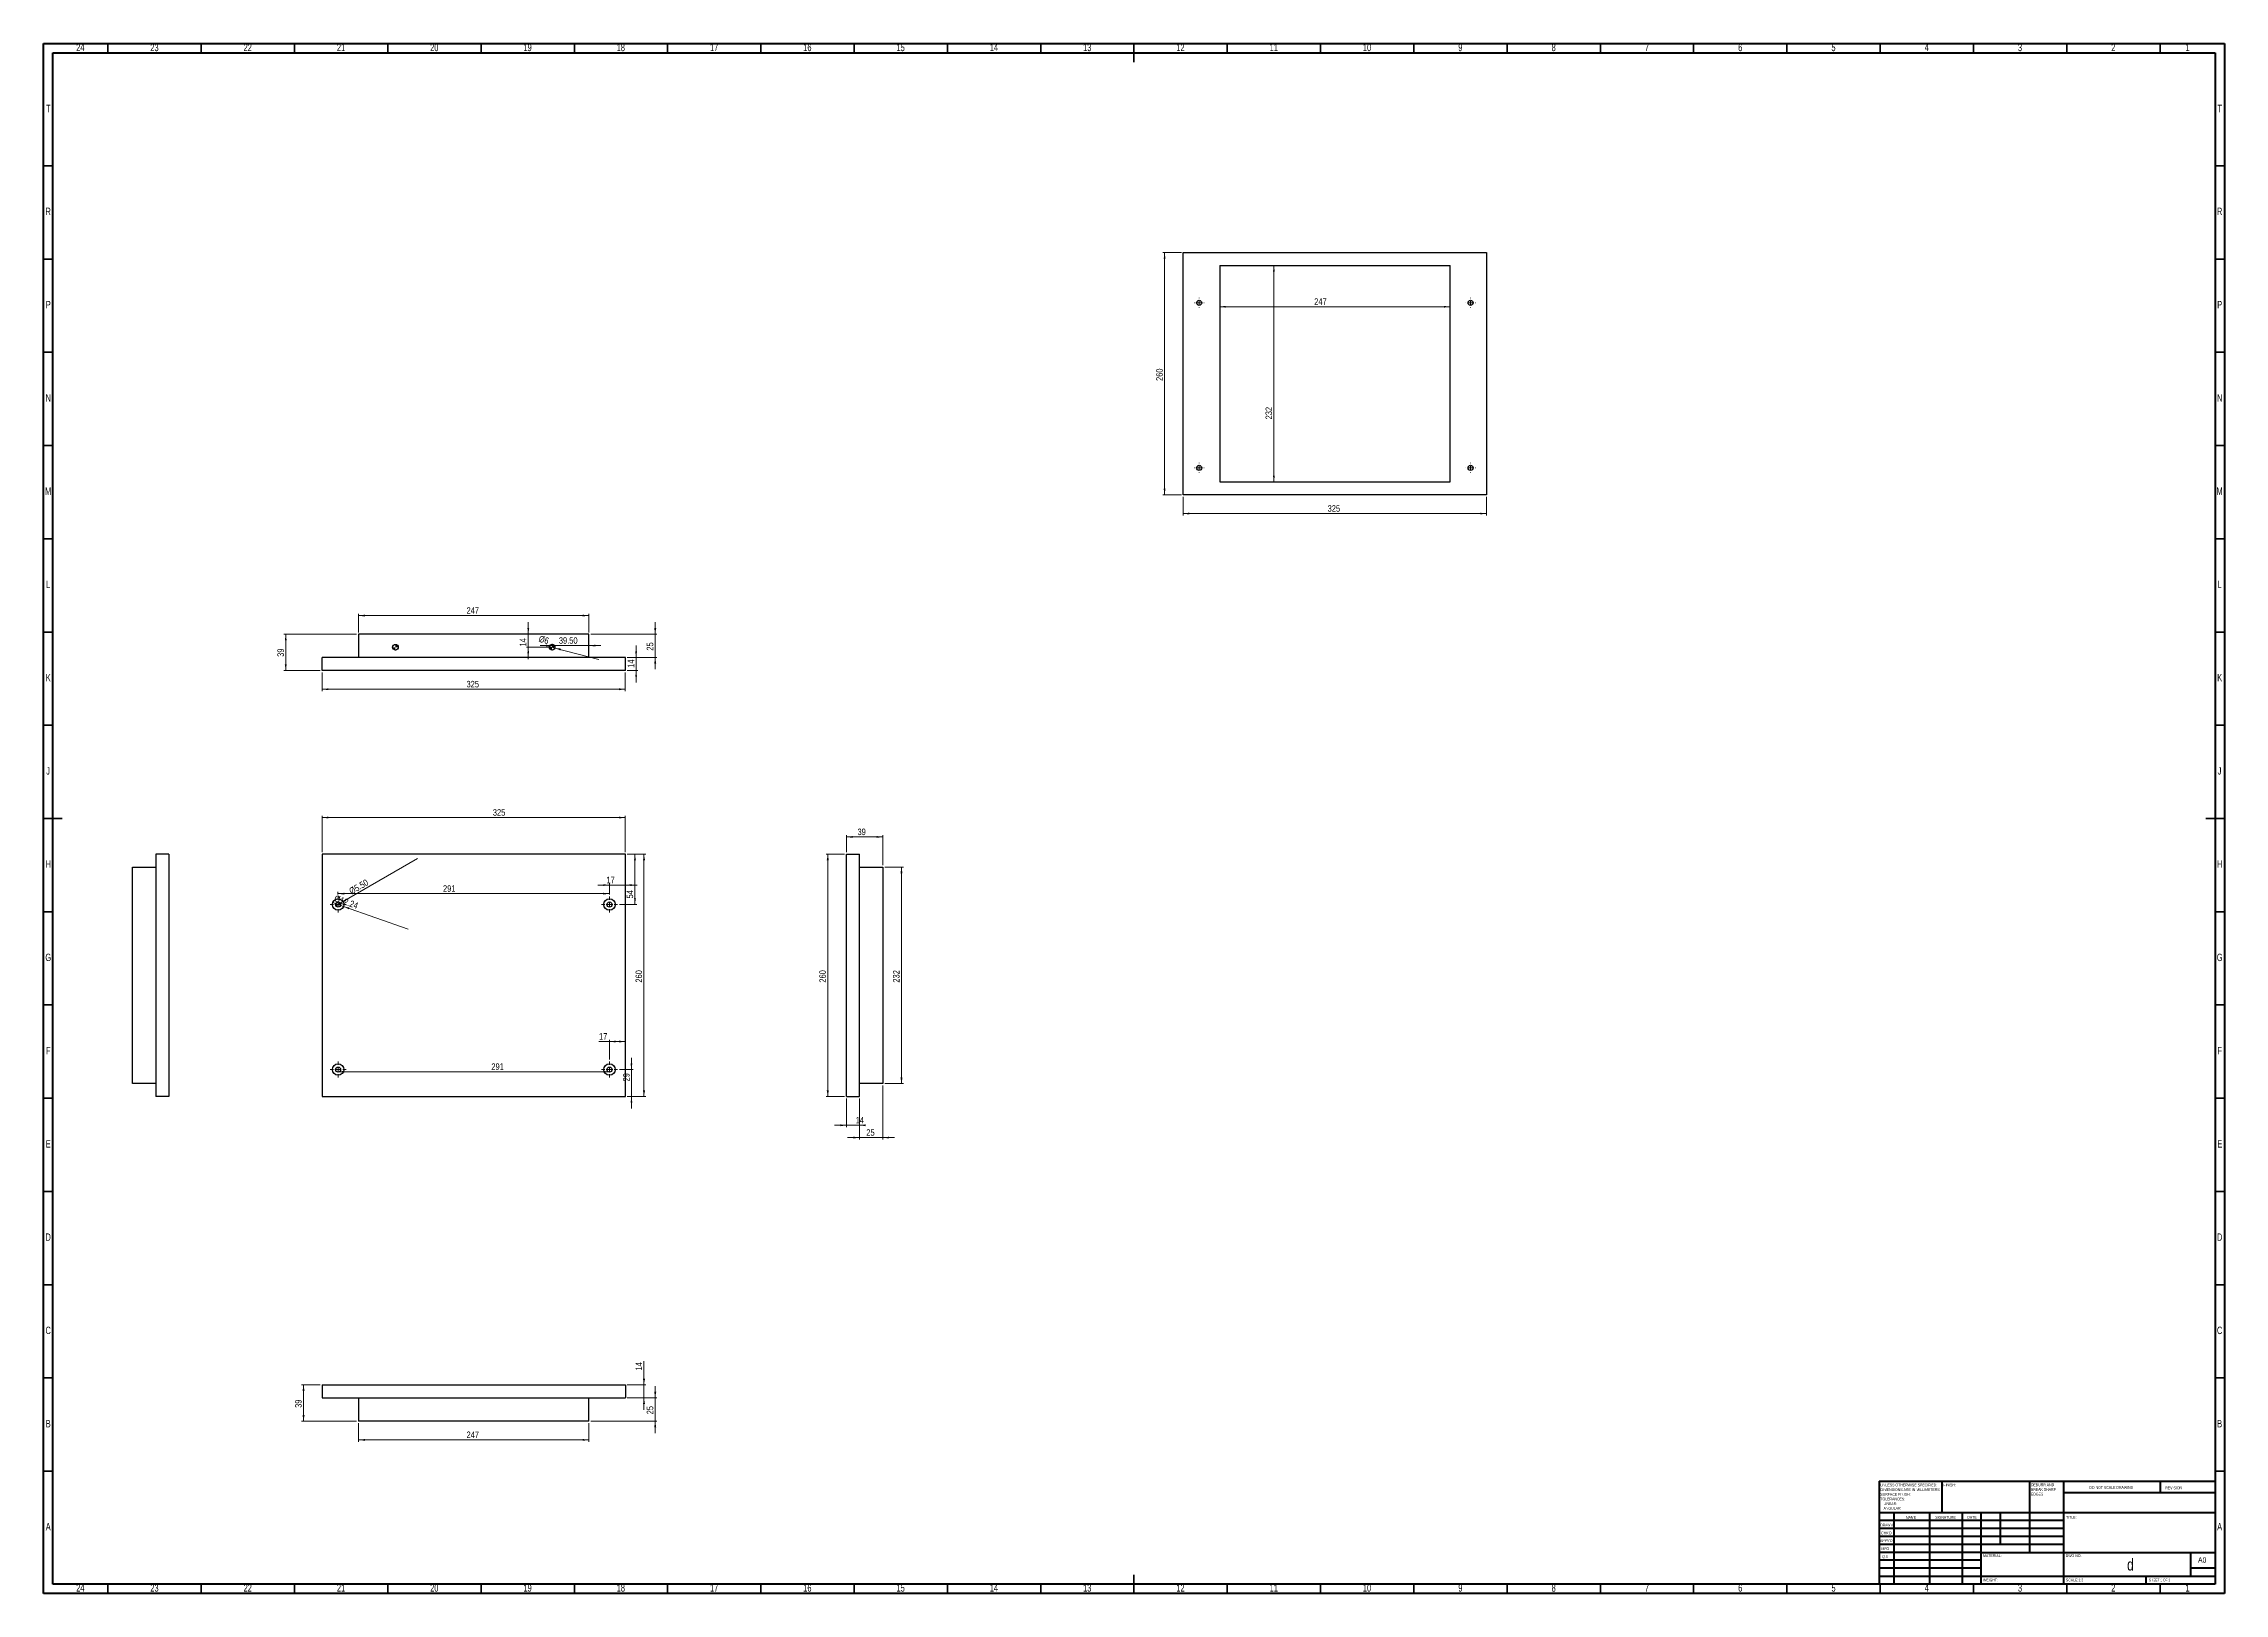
# Model space of a CAD drawing. Header units: millimetres. Extents: x 15 to 1184, y 5 to 836.
import ezdxf

# ---------------------------------------------------------------- set-up
doc = ezdxf.new("R2010")
doc.units = ezdxf.units.MM
doc.styles.add('SLDTEXTSTYLE0', font='TXT', dxfattribs={"width": 0.75})
doc.styles.add('SLDTEXTSTYLE1', font='TXT', dxfattribs={"width": 0.686449})
doc.styles.add('SLDTEXTSTYLE2', font='TXT', dxfattribs={"width": 0.6875})
doc.dimstyles.new('SLDDIMSTYLE0', dxfattribs={"dimtxt": 3.5, "dimasz": 3.302, "dimexe": 0, "dimexo": 0.0625, "dimgap": 0.875, "dimtad": 1, "dimlfac": 2, "dimrnd": 1e-09, "dimzin": 12, "dimdsep": 46, "dimtxsty": 'SLDTEXTSTYLE0', "dimsah": 1, "dimcen": 0.09, "dimadec": 0, "dimazin": 3, "dimtfac": 1, "dimtofl": 0, "dimtmove": 0, "dimatfit": 3, "dimfxl": 0, "dimfrac": 2, "dimtolj": 1, "dimtzin": 12, "dimarcsym": 0})
doc.dimstyles.new('SLDDIMSTYLE1', dxfattribs={"dimtxt": 3.5, "dimasz": 3.302, "dimexe": 0, "dimexo": 0.0625, "dimgap": 0.875, "dimtad": 1, "dimlfac": 2, "dimrnd": 1e-09, "dimzin": 12, "dimdsep": 46, "dimtxsty": 'SLDTEXTSTYLE0', "dimsah": 1, "dimcen": 0.09, "dimadec": 0, "dimazin": 3, "dimtfac": 1, "dimtmove": 0, "dimatfit": 0, "dimfxl": 0, "dimfrac": 2, "dimtolj": 1, "dimtzin": 12, "dimarcsym": 0})
doc.dimstyles.new('SLDDIMSTYLE2', dxfattribs={"dimtxt": 3.5, "dimasz": 3.302, "dimexe": 0, "dimexo": 0.0625, "dimgap": 0.875, "dimtad": 1, "dimlfac": 2, "dimrnd": 1e-09, "dimzin": 12, "dimdsep": 46, "dimtxsty": 'SLDTEXTSTYLE0', "dimblk1": 'NONE', "dimsah": 1, "dimcen": 0, "dimadec": 0, "dimazin": 3, "dimtfac": 1, "dimtmove": 0, "dimatfit": 3, "dimldrblk": 'NONE', "dimfxl": 0, "dimfrac": 2, "dimtolj": 1, "dimtzin": 12, "dimarcsym": 0})
doc.dimstyles.new('SLDDIMSTYLE3', dxfattribs={"dimtxt": 3.5, "dimasz": 3.302, "dimexe": 0, "dimexo": 0.0625, "dimgap": 0.875, "dimtad": 1, "dimlfac": 2, "dimrnd": 1e-09, "dimzin": 4, "dimdsep": 46, "dimtxsty": 'SLDTEXTSTYLE0', "dimblk1": 'NONE', "dimsah": 1, "dimcen": 0, "dimadec": 0, "dimazin": 1, "dimtfac": 1, "dimtmove": 0, "dimatfit": 3, "dimldrblk": 'NONE', "dimfxl": 0, "dimfrac": 2, "dimtolj": 1, "dimtzin": 12, "dimarcsym": 0})
doc.dimstyles.new('SLDDIMSTYLE4', dxfattribs={"dimtxt": 3.5, "dimasz": 3.302, "dimexe": 0, "dimexo": 0.0625, "dimgap": 0.875, "dimtad": 1, "dimlfac": 2, "dimrnd": 1e-09, "dimzin": 4, "dimdsep": 46, "dimtxsty": 'SLDTEXTSTYLE0', "dimsah": 1, "dimcen": 0.09, "dimadec": 0, "dimazin": 1, "dimtfac": 1, "dimtmove": 0, "dimatfit": 0, "dimfxl": 0, "dimfrac": 2, "dimtolj": 1, "dimtzin": 12, "dimarcsym": 0})

msp = doc.modelspace()

# ---------------------------------------------------------------- texts
at = {"color": 7, "linetype": 'Continuous', "lineweight": 0}
for s, insert, char_height, attachment_point, style in [('24', (34.6701, 835.9205), 3.96875, 2, 'SLDTEXTSTYLE0'), ('23', (74.4201, 835.9205), 3.96875, 2, 'SLDTEXTSTYLE0'), ('22', (124.4201, 835.9205), 3.96875, 2, 'SLDTEXTSTYLE0'), ('21', (174.4201, 835.9205), 3.96875, 2, 'SLDTEXTSTYLE0'), ('20', (224.4201, 835.9205), 3.96875, 2, 'SLDTEXTSTYLE0'), ('19', (274.4201, 835.9205), 3.96875, 2, 'SLDTEXTSTYLE0'), ('18', (324.4201, 835.9205), 3.96875, 2, 'SLDTEXTSTYLE0'), ('17', (374.4201, 835.9205), 3.96875, 2, 'SLDTEXTSTYLE0'), ('16', (424.4201, 835.9205), 3.96875, 2, 'SLDTEXTSTYLE0'), ('15', (474.4201, 835.9205), 3.96875, 2, 'SLDTEXTSTYLE0'), ('14', (524.4201, 835.9205), 3.96875, 2, 'SLDTEXTSTYLE0'), ('13', (574.4201, 835.9205), 3.96875, 2, 'SLDTEXTSTYLE0'), ('12', (624.4201, 835.9205), 3.96875, 2, 'SLDTEXTSTYLE0'), ('11', (674.4201, 835.9205), 3.96875, 2, 'SLDTEXTSTYLE0'), ('10', (724.4201, 835.9205), 3.96875, 2, 'SLDTEXTSTYLE0'), ('9', (774.46, 835.9205), 3.9688, 2, 'SLDTEXTSTYLE0'), ('8', (824.46, 835.9205), 3.9688, 2, 'SLDTEXTSTYLE0'), ('7', (874.46, 835.9205), 3.9688, 2, 'SLDTEXTSTYLE0'), ('6', (924.46, 835.9205), 3.9688, 2, 'SLDTEXTSTYLE0'), ('5', (974.46, 835.9205), 3.9688, 2, 'SLDTEXTSTYLE0'), ('4', (1024.46, 835.9205), 3.9688, 2, 'SLDTEXTSTYLE0'), ('3', (1074.46, 835.9205), 3.9688, 2, 'SLDTEXTSTYLE0'), ('2', (1124.46, 835.9205), 3.9688, 2, 'SLDTEXTSTYLE0'), ('1', (1164.21, 835.9205), 3.9688, 2, 'SLDTEXTSTYLE0'), ('T', (17.5501, 803.1705), 3.9688, 2, 'SLDTEXTSTYLE0'), ('T', (1181.5501, 803.1705), 3.9688, 2, 'SLDTEXTSTYLE0'), ('R', (17.4444, 748.0166), 3.9688, 2, 'SLDTEXTSTYLE0'), ('R', (1181.4444, 748.0166), 3.9688, 2, 'SLDTEXTSTYLE0'), ('P', (17.4848, 698.0166), 3.9688, 2, 'SLDTEXTSTYLE0'), ('P', (1181.4848, 698.0166), 3.9688, 2, 'SLDTEXTSTYLE0'), ('N', (17.4637, 648.0166), 3.9688, 2, 'SLDTEXTSTYLE0'), ('N', (1181.4637, 648.0166), 3.9688, 2, 'SLDTEXTSTYLE0'), ('M', (17.4237, 598.0166), 3.9688, 2, 'SLDTEXTSTYLE0'), ('M', (1181.4237, 598.0166), 3.9688, 2, 'SLDTEXTSTYLE0'), ('L', (17.4545, 548.0166), 3.9688, 2, 'SLDTEXTSTYLE0'), ('L', (1181.4545, 548.0166), 3.9688, 2, 'SLDTEXTSTYLE0'), ('K', (17.4885, 498.0166), 3.9688, 2, 'SLDTEXTSTYLE0'), ('K', (1181.4885, 498.0166), 3.9688, 2, 'SLDTEXTSTYLE0'), ('J', (17.4031, 448.0166), 3.9688, 2, 'SLDTEXTSTYLE0'), ('J', (1181.4031, 448.0166), 3.9688, 2, 'SLDTEXTSTYLE0'), ('H', (17.4904, 398.0166), 3.9688, 2, 'SLDTEXTSTYLE0'), ('H', (1181.4904, 398.0166), 3.9688, 2, 'SLDTEXTSTYLE0'), ('G', (17.4867, 348.0166), 3.9688, 2, 'SLDTEXTSTYLE0'), ('G', (1181.4867, 348.0166), 3.9688, 2, 'SLDTEXTSTYLE0'), ('F', (17.4577, 298.0166), 3.9688, 2, 'SLDTEXTSTYLE0'), ('F', (1181.4577, 298.0166), 3.9688, 2, 'SLDTEXTSTYLE0'), ('E', (17.5078, 248.0166), 3.9688, 2, 'SLDTEXTSTYLE0'), ('E', (1181.5078, 248.0166), 3.9688, 2, 'SLDTEXTSTYLE0'), ('D', (17.4527, 198.0166), 3.9688, 2, 'SLDTEXTSTYLE0'), ('D', (1181.4527, 198.0166), 3.9688, 2, 'SLDTEXTSTYLE0'), ('C', (17.4587, 148.0166), 3.9688, 2, 'SLDTEXTSTYLE0'), ('C', (1181.4587, 148.0166), 3.9688, 2, 'SLDTEXTSTYLE0'), ('B', (17.4706, 98.0166), 3.9688, 2, 'SLDTEXTSTYLE0'), ('B', (1181.4706, 98.0166), 3.9688, 2, 'SLDTEXTSTYLE0'), ('FINISH:', (1033.3713, 63.9193), 1.5, 1, 'SLDTEXTSTYLE0'), ('DO NOT SCALE DRAWING', (1111.6146, 62.533), 1.5, 1, 'SLDTEXTSTYLE0'), ('REVISION', (1152.3276, 62.3349), 1.5, 1, 'SLDTEXTSTYLE0'), ('A', (17.4637, 42.7666), 3.9688, 2, 'SLDTEXTSTYLE0'), ('DRAWN', (999.6434, 42.3848), 1.5, 1, 'SLDTEXTSTYLE1'), ("CHK'D", (999.9392, 38.1619), 1.5, 1, 'SLDTEXTSTYLE0'), ('NAME', (1013.3222, 46.5015), 1.5, 1, 'SLDTEXTSTYLE0'), ('SIGNATURE', (1029.0336, 46.5618), 1.5, 1, 'SLDTEXTSTYLE0'), ('DATE', (1046.2147, 46.5762), 1.5, 1, 'SLDTEXTSTYLE0'), ('TITLE:', (1099.0902, 46.5762), 1.5, 1, 'SLDTEXTSTYLE0'), ('A', (1181.4637, 42.7666), 3.9688, 2, 'SLDTEXTSTYLE0'), ("APPV'D", (999.4017, 34.0659), 1.5, 1, 'SLDTEXTSTYLE0'), ('MFG', (1000.124, 29.7158), 1.5, 1, 'SLDTEXTSTYLE0'), ('Q.A', (1000.509, 25.5047), 1.5, 1, 'SLDTEXTSTYLE0'), ('MATERIAL:', (1054.6459, 25.9861), 1.5, 1, 'SLDTEXTSTYLE0'), ('DWG NO.', (1098.953, 25.9861), 1.5, 1, 'SLDTEXTSTYLE0'), ('d', (1133.6338, 23.6069), 6.35, 2, 'SLDTEXTSTYLE0'), ('A0', (1169.8712, 24.4064), 2.91042, 1, 'SLDTEXTSTYLE0'), ('WEIGHT:', (1054.6178, 12.9493), 1.4986, 1, 'SLDTEXTSTYLE0'), ('SCALE:1:2', (1099.074, 12.9001), 1.5, 1, 'SLDTEXTSTYLE0'), ('SHEET 1 OF 1', (1143.4783, 12.9001), 1.5, 1, 'SLDTEXTSTYLE2'), ('24', (34.6701, 9.9205), 3.96875, 2, 'SLDTEXTSTYLE0'), ('23', (74.4201, 9.9205), 3.96875, 2, 'SLDTEXTSTYLE0'), ('22', (124.4201, 9.9205), 3.96875, 2, 'SLDTEXTSTYLE0'), ('21', (174.4201, 9.9205), 3.96875, 2, 'SLDTEXTSTYLE0'), ('20', (224.4201, 9.9205), 3.96875, 2, 'SLDTEXTSTYLE0'), ('19', (274.4201, 9.9205), 3.96875, 2, 'SLDTEXTSTYLE0'), ('18', (324.4201, 9.9205), 3.96875, 2, 'SLDTEXTSTYLE0'), ('17', (374.4201, 9.9205), 3.96875, 2, 'SLDTEXTSTYLE0'), ('16', (424.4201, 9.9205), 3.96875, 2, 'SLDTEXTSTYLE0'), ('15', (474.4201, 9.9205), 3.96875, 2, 'SLDTEXTSTYLE0'), ('14', (524.4201, 9.9205), 3.96875, 2, 'SLDTEXTSTYLE0'), ('13', (574.4201, 9.9205), 3.96875, 2, 'SLDTEXTSTYLE0'), ('12', (624.4201, 9.9205), 3.96875, 2, 'SLDTEXTSTYLE0'), ('11', (674.4201, 9.9205), 3.96875, 2, 'SLDTEXTSTYLE0'), ('10', (724.4201, 9.9205), 3.96875, 2, 'SLDTEXTSTYLE0'), ('9', (774.46, 9.9205), 3.9688, 2, 'SLDTEXTSTYLE0'), ('8', (824.46, 9.9205), 3.9688, 2, 'SLDTEXTSTYLE0'), ('7', (874.46, 9.9205), 3.9688, 2, 'SLDTEXTSTYLE0'), ('6', (924.46, 9.9205), 3.9688, 2, 'SLDTEXTSTYLE0'), ('5', (974.46, 9.9205), 3.9688, 2, 'SLDTEXTSTYLE0'), ('4', (1024.46, 9.9205), 3.9688, 2, 'SLDTEXTSTYLE0'), ('3', (1074.46, 9.9205), 3.9688, 2, 'SLDTEXTSTYLE0'), ('2', (1124.46, 9.9205), 3.9688, 2, 'SLDTEXTSTYLE0'), ('1', (1164.21, 9.9205), 3.9688, 2, 'SLDTEXTSTYLE0')]:
    msp.add_mtext(s, dxfattribs=dict(at, insert=insert, char_height=char_height, attachment_point=attachment_point, style=style))

# ---------------------------------------------------------------- blocks, each defined once
blk = doc.blocks.new('SW_NOTE_0')
at = {"color": 0, "linetype": 'Continuous', "lineweight": 0, "char_height": 1.5, "attachment_point": 1, "style": 'SLDTEXTSTYLE0'}
for s, insert in [('UNLESS OTHERWISE SPECIFIED:', (0, 1.9)), ('TOLERANCES:', (0, -5.6)), ('DIMENSIONS ARE IN MILLIMETERS', (0, -0.6)), ('SURFACE FINISH:', (0, -3.1)), ('ANGULAR:', (1.7, -10.6)), ('LINEAR:', (1.7, -8.1))]:
    blk.add_mtext(s, dxfattribs=dict(at, insert=insert))
blk = doc.blocks.new('SW_NOTE_1')
at = {"color": 0, "linetype": 'Continuous', "lineweight": 0, "char_height": 1.5, "attachment_point": 1, "style": 'SLDTEXTSTYLE0'}
for s, insert in [('DEBURR AND', (0, 1.9)), ('BREAK SHARP', (0, -0.6)), ('EDGES', (0, -3.1))]:
    blk.add_mtext(s, dxfattribs=dict(at, insert=insert))
blk = doc.blocks.new('_D')
at = {"color": 7, "linetype": 'Continuous', "lineweight": 18}
for p, q in [((164.3, 402.4), (164.3, 422)), ((326.8, 421), (164.3, 421)), ((326.8, 402.4), (326.8, 422))]:
    blk.add_line(p, q, dxfattribs=at)
for points in [[(164.3, 421), (167.7, 420.5), (167.7, 421.5)], [(326.8, 421), (323.5, 421.5), (323.5, 420.5)]]:
    blk.add_solid(points, dxfattribs=at)
at = {"color": 7, "linetype": 'Continuous', "lineweight": 18, "insert": (255.8, 425.5), "char_height": 3.5, "attachment_point": 1, "style": 'SLDTEXTSTYLE0'}
blk.add_mtext('325', dxfattribs=at)
blk = doc.blocks.new('_D_1')
at = {"color": 7, "linetype": 'Continuous', "lineweight": 18}
for p, q in [((327.8, 401.4), (337.8, 401.4)), ((336.8, 271.4), (336.8, 401.4)), ((327.8, 271.4), (337.8, 271.4))]:
    blk.add_line(p, q, dxfattribs=at)
for points in [[(336.8, 401.4), (336.3, 398.1), (337.4, 398.1)], [(336.8, 271.4), (337.4, 274.7), (336.3, 274.7)]]:
    blk.add_solid(points, dxfattribs=at)
at = {"color": 7, "linetype": 'Continuous', "lineweight": 18, "insert": (332.3, 332.5), "char_height": 3.5, "attachment_point": 1, "rotation": 90, "style": 'SLDTEXTSTYLE0'}
blk.add_mtext('260', dxfattribs=at)
blk = doc.blocks.new('_D_2')
at = {"color": 7, "linetype": 'Continuous', "lineweight": 18}
for p, q in [((318.3, 379.7), (318.3, 385.8)), ((318.3, 384.8), (312, 384.8)), ((318.3, 384.8), (326.8, 384.8)), ((326.8, 384.8), (333.2, 384.8))]:
    blk.add_line(p, q, dxfattribs=at)
for points in [[(318.3, 384.8), (315, 385.3), (315, 384.3)], [(326.8, 384.8), (330.2, 384.3), (330.2, 385.3)]]:
    blk.add_solid(points, dxfattribs=at)
at = {"color": 7, "linetype": 'Continuous', "lineweight": 18, "insert": (316.7, 389.3), "char_height": 3.5, "attachment_point": 1, "style": 'SLDTEXTSTYLE0'}
blk.add_mtext('17', dxfattribs=at)
blk = doc.blocks.new('_D_3')
at = {"color": 7, "linetype": 'Continuous', "lineweight": 18}
for p, q in [((327.8, 401.4), (333, 401.4)), ((332, 374.4), (332, 401.4)), ((323.7, 374.4), (333, 374.4))]:
    blk.add_line(p, q, dxfattribs=at)
for points in [[(332, 401.4), (331.5, 398.1), (332.5, 398.1)], [(332, 374.4), (332.5, 377.7), (331.5, 377.7)]]:
    blk.add_solid(points, dxfattribs=at)
at = {"color": 7, "linetype": 'Continuous', "lineweight": 18, "insert": (327.5, 377.6), "char_height": 3.5, "attachment_point": 1, "rotation": 90, "style": 'SLDTEXTSTYLE0'}
blk.add_mtext('54', dxfattribs=at)
blk = doc.blocks.new('_D_4')
at = {"color": 7, "linetype": 'Continuous', "lineweight": 18}
for p, q in [((172.8, 379.7), (172.8, 381.2)), ((318.3, 380.2), (172.8, 380.2)), ((318.3, 379.7), (318.3, 381.2))]:
    blk.add_line(p, q, dxfattribs=at)
for points in [[(172.8, 380.2), (176.2, 379.7), (176.2, 380.7)], [(318.3, 380.2), (315, 380.7), (315, 379.7)]]:
    blk.add_solid(points, dxfattribs=at)
at = {"color": 7, "linetype": 'Continuous', "lineweight": 18, "insert": (229.1, 384.7), "char_height": 3.5, "attachment_point": 1, "style": 'SLDTEXTSTYLE0'}
blk.add_mtext('291', dxfattribs=at)
blk = doc.blocks.new('_D_5')
at = {"color": 7, "linetype": 'Continuous', "lineweight": 18}
blk.add_line((172.8, 284.7), (318.3, 284.7), dxfattribs=at)
for points in [[(172.8, 284.7), (176.2, 284.2), (176.2, 285.2)], [(318.3, 284.7), (315, 285.2), (315, 284.2)]]:
    blk.add_solid(points, dxfattribs=at)
at = {"color": 7, "linetype": 'Continuous', "lineweight": 18, "insert": (255, 289.2), "char_height": 3.5, "attachment_point": 1, "style": 'SLDTEXTSTYLE0'}
blk.add_mtext('291', dxfattribs=at)
blk = doc.blocks.new('_D_6')
at = {"color": 7, "linetype": 'Continuous', "lineweight": 18}
for p, q in [((318.3, 300.9), (312.7, 300.9)), ((318.3, 291.2), (318.3, 301.9)), ((318.3, 300.9), (326.8, 300.9))]:
    blk.add_line(p, q, dxfattribs=at)
for points in [[(318.3, 300.9), (321.7, 300.4), (321.7, 301.4)], [(326.8, 300.9), (323.5, 301.4), (323.5, 300.4)]]:
    blk.add_solid(points, dxfattribs=at)
at = {"color": 7, "linetype": 'Continuous', "lineweight": 18, "insert": (312.7, 305.4), "char_height": 3.5, "attachment_point": 1, "style": 'SLDTEXTSTYLE0'}
blk.add_mtext('17', dxfattribs=at)
blk = doc.blocks.new('_D_7')
at = {"color": 7, "linetype": 'Continuous', "lineweight": 18}
for p, q in [((323.7, 285.9), (331.1, 285.9)), ((330.1, 285.9), (330.1, 292.2)), ((330.1, 285.9), (330.1, 271.4)), ((327.8, 271.4), (331.1, 271.4)), ((330.1, 271.4), (330.1, 265))]:
    blk.add_line(p, q, dxfattribs=at)
for points in [[(330.1, 285.9), (330.6, 289.2), (329.6, 289.2)], [(330.1, 271.4), (329.6, 268.1), (330.6, 268.1)]]:
    blk.add_solid(points, dxfattribs=at)
at = {"color": 7, "linetype": 'Continuous', "lineweight": 18, "insert": (325.6, 279.5), "char_height": 3.5, "attachment_point": 1, "rotation": 90, "style": 'SLDTEXTSTYLE0'}
blk.add_mtext('29', dxfattribs=at)
blk = doc.blocks.new('_D_8')
at = {"color": 7, "linetype": 'Continuous', "lineweight": 18}
for q in [(170, 375.4), (210.5, 361.1)]:
    blk.add_line((175.7, 373.4), q, dxfattribs=at)
blk.add_solid([(175.7, 373.4), (178.7, 371.8), (179, 372.7)], dxfattribs=at)
at = {"color": 7, "linetype": 'Continuous', "lineweight": 18, "insert": (171.6, 379.6), "char_height": 3.5, "attachment_point": 1, "rotation": 340.6045, "style": 'SLDTEXTSTYLE0'}
blk.add_mtext('%%c12.24', dxfattribs=at)
blk = doc.blocks.new('_None')
blk = doc.blocks.new('_D_9')
at = {"color": 7, "linetype": 'Continuous', "lineweight": 18}
for q in [(215.5, 399), (171.7, 373.7)]:
    blk.add_line((174, 375.1), q, dxfattribs=at)
blk.add_solid([(174, 375.1), (177.2, 376.3), (176.6, 377.1)], dxfattribs=at)
at = {"color": 7, "linetype": 'Continuous', "lineweight": 18, "insert": (178.3, 382.7), "char_height": 3.5, "attachment_point": 1, "rotation": 30, "style": 'SLDTEXTSTYLE0'}
blk.add_mtext('%%c5.50', dxfattribs=at)
blk = doc.blocks.new('SW_CENTERMARKSYMBOL_0')
at = {"color": 0, "linetype": 'Continuous', "lineweight": 0}
for p, q in [((-2.5, 0), (-4.3095, 0)), ((0, 0), (-1.25, 0)), ((0, 2.5), (0, 4.3095)), ((0, 0), (0, 1.25)), ((0, 0), (0, -1.25)), ((0, 0), (1.25, 0)), ((2.5, 0), (4.3095, 0)), ((0, -2.5), (0, -4.3095))]:
    blk.add_line(p, q, dxfattribs=at)
blk = doc.blocks.new('SW_CENTERMARKSYMBOL_1')
at = {"color": 0, "linetype": 'Continuous', "lineweight": 0}
for p, q in [((-2.5, 0), (-4.3095, 0)), ((0, 0), (-1.25, 0)), ((0, 2.5), (0, 4.3095)), ((0, 0), (0, 1.25)), ((0, 0), (0, -1.25)), ((0, 0), (1.25, 0)), ((2.5, 0), (4.3095, 0)), ((0, -2.5), (0, -4.3095))]:
    blk.add_line(p, q, dxfattribs=at)
blk = doc.blocks.new('SW_CENTERMARKSYMBOL_2')
at = {"color": 0, "linetype": 'Continuous', "lineweight": 0}
for p, q in [((-2.5, 0), (-4.3095, 0)), ((0, 0), (-1.25, 0)), ((0, 2.5), (0, 4.3095)), ((0, 0), (0, 1.25)), ((0, 0), (0, -1.25)), ((0, 0), (1.25, 0)), ((2.5, 0), (4.3095, 0)), ((0, -2.5), (0, -4.3095))]:
    blk.add_line(p, q, dxfattribs=at)
blk = doc.blocks.new('SW_CENTERMARKSYMBOL_3')
at = {"color": 0, "linetype": 'Continuous', "lineweight": 0}
for p, q in [((-2.5, 0), (-4.3095, 0)), ((0, 0), (-1.25, 0)), ((0, 2.5), (0, 4.3095)), ((0, 0), (0, 1.25)), ((0, 0), (0, -1.25)), ((0, 0), (1.25, 0)), ((2.5, 0), (4.3095, 0)), ((0, -2.5), (0, -4.3095))]:
    blk.add_line(p, q, dxfattribs=at)
blk = doc.blocks.new('_D_10')
at = {"color": 7, "linetype": 'Continuous', "lineweight": 18}
for p, q in [((163.3, 116.8), (153.3, 116.8)), ((154.3, 116.8), (154.3, 97.3)), ((182.8, 97.3), (153.3, 97.3))]:
    blk.add_line(p, q, dxfattribs=at)
for points in [[(154.3, 116.8), (153.8, 113.5), (154.9, 113.5)], [(154.3, 97.3), (154.9, 100.6), (153.8, 100.6)]]:
    blk.add_solid(points, dxfattribs=at)
at = {"color": 7, "linetype": 'Continuous', "lineweight": 18, "insert": (149.8, 104.5), "char_height": 3.5, "attachment_point": 1, "rotation": 90, "style": 'SLDTEXTSTYLE0'}
blk.add_mtext('39', dxfattribs=at)
blk = doc.blocks.new('_D_11')
at = {"color": 7, "linetype": 'Continuous', "lineweight": 18}
for p, q in [((336.8, 116.8), (336.8, 129.6)), ((327.8, 116.8), (337.8, 116.8)), ((327.8, 109.8), (337.8, 109.8)), ((336.8, 116.8), (336.8, 109.8)), ((336.8, 109.8), (336.8, 103.5))]:
    blk.add_line(p, q, dxfattribs=at)
for points in [[(336.8, 116.8), (337.4, 120.1), (336.3, 120.1)], [(336.8, 109.8), (336.3, 106.5), (337.4, 106.5)]]:
    blk.add_solid(points, dxfattribs=at)
at = {"color": 7, "linetype": 'Continuous', "lineweight": 18, "insert": (332.3, 124.5), "char_height": 3.5, "attachment_point": 1, "rotation": 90, "style": 'SLDTEXTSTYLE0'}
blk.add_mtext('14', dxfattribs=at)
blk = doc.blocks.new('_D_12')
at = {"color": 7, "linetype": 'Continuous', "lineweight": 18}
for p, q in [((327.8, 109.8), (343.8, 109.8)), ((342.8, 109.8), (342.8, 116.2)), ((342.8, 97.3), (342.8, 109.8)), ((308.3, 97.3), (343.8, 97.3)), ((342.8, 97.3), (342.8, 91))]:
    blk.add_line(p, q, dxfattribs=at)
for points in [[(342.8, 109.8), (343.4, 113.1), (342.3, 113.1)], [(342.8, 97.3), (342.3, 94), (343.4, 94)]]:
    blk.add_solid(points, dxfattribs=at)
at = {"color": 7, "linetype": 'Continuous', "lineweight": 18, "insert": (338.3, 101), "char_height": 3.5, "attachment_point": 1, "rotation": 90, "style": 'SLDTEXTSTYLE0'}
blk.add_mtext('25', dxfattribs=at)
blk = doc.blocks.new('_D_13')
at = {"color": 7, "linetype": 'Continuous', "lineweight": 18}
for p, q in [((183.8, 96.3), (183.8, 86.3)), ((307.3, 96.3), (307.3, 86.3)), ((307.3, 87.3), (183.8, 87.3))]:
    blk.add_line(p, q, dxfattribs=at)
for points in [[(183.8, 87.3), (187.2, 86.8), (187.2, 87.8)], [(307.3, 87.3), (304, 87.8), (304, 86.8)]]:
    blk.add_solid(points, dxfattribs=at)
at = {"color": 7, "linetype": 'Continuous', "lineweight": 18, "insert": (241.7, 91.8), "char_height": 3.5, "attachment_point": 1, "style": 'SLDTEXTSTYLE0'}
blk.add_mtext('247', dxfattribs=at)
blk = doc.blocks.new('_D_14')
at = {"color": 7, "linetype": 'Continuous', "lineweight": 18}
for p, q in [((445.4, 270.4), (445.4, 255)), ((452.4, 270.4), (452.4, 255)), ((445.4, 256), (439, 256)), ((445.4, 256), (452.4, 256)), ((452.4, 256), (455.4, 256))]:
    blk.add_line(p, q, dxfattribs=at)
for points in [[(445.4, 256), (442.1, 256.5), (442.1, 255.5)], [(452.4, 256), (455.7, 255.5), (455.7, 256.5)]]:
    blk.add_solid(points, dxfattribs=at)
at = {"color": 7, "linetype": 'Continuous', "lineweight": 18, "insert": (450.3, 260.5), "char_height": 3.5, "attachment_point": 1, "style": 'SLDTEXTSTYLE0'}
blk.add_mtext('14', dxfattribs=at)
blk = doc.blocks.new('_D_15')
at = {"color": 7, "linetype": 'Continuous', "lineweight": 18}
for p, q in [((452.4, 270.4), (452.4, 248.4)), ((464.9, 277.4), (464.9, 248.4)), ((452.4, 249.4), (446, 249.4)), ((464.9, 249.4), (452.4, 249.4)), ((464.9, 249.4), (471.2, 249.4))]:
    blk.add_line(p, q, dxfattribs=at)
for points in [[(452.4, 249.4), (449.1, 249.9), (449.1, 248.9)], [(464.9, 249.4), (468.2, 248.9), (468.2, 249.9)]]:
    blk.add_solid(points, dxfattribs=at)
at = {"color": 7, "linetype": 'Continuous', "lineweight": 18, "insert": (456, 253.9), "char_height": 3.5, "attachment_point": 1, "style": 'SLDTEXTSTYLE0'}
blk.add_mtext('25', dxfattribs=at)
blk = doc.blocks.new('_D_16')
at = {"color": 7, "linetype": 'Continuous', "lineweight": 18}
for p, q in [((465.9, 394.4), (475.9, 394.4)), ((474.9, 394.4), (474.9, 278.4)), ((465.9, 278.4), (475.9, 278.4))]:
    blk.add_line(p, q, dxfattribs=at)
for points in [[(474.9, 394.4), (474.3, 391.1), (475.4, 391.1)], [(474.9, 278.4), (475.4, 281.7), (474.3, 281.7)]]:
    blk.add_solid(points, dxfattribs=at)
at = {"color": 7, "linetype": 'Continuous', "lineweight": 18, "insert": (470.3, 332.5), "char_height": 3.5, "attachment_point": 1, "rotation": 90, "style": 'SLDTEXTSTYLE0'}
blk.add_mtext('232', dxfattribs=at)
blk = doc.blocks.new('_D_17')
at = {"color": 7, "linetype": 'Continuous', "lineweight": 18}
for p, q in [((444.4, 401.4), (434.4, 401.4)), ((435.4, 271.4), (435.4, 401.4)), ((444.4, 271.4), (434.4, 271.4))]:
    blk.add_line(p, q, dxfattribs=at)
for points in [[(435.4, 401.4), (434.8, 398.1), (435.9, 398.1)], [(435.4, 271.4), (435.9, 274.7), (434.8, 274.7)]]:
    blk.add_solid(points, dxfattribs=at)
at = {"color": 7, "linetype": 'Continuous', "lineweight": 18, "insert": (430.8, 332.5), "char_height": 3.5, "attachment_point": 1, "rotation": 90, "style": 'SLDTEXTSTYLE0'}
blk.add_mtext('260', dxfattribs=at)
blk = doc.blocks.new('_D_18')
at = {"color": 7, "linetype": 'Continuous', "lineweight": 18}
for p, q in [((445.4, 402.4), (445.4, 411.6)), ((464.9, 410.6), (445.4, 410.6)), ((464.9, 395.4), (464.9, 411.6))]:
    blk.add_line(p, q, dxfattribs=at)
for points in [[(445.4, 410.6), (448.7, 410.1), (448.7, 411.1)], [(464.9, 410.6), (461.6, 411.1), (461.6, 410.1)]]:
    blk.add_solid(points, dxfattribs=at)
at = {"color": 7, "linetype": 'Continuous', "lineweight": 18, "insert": (451.3, 415.1), "char_height": 3.5, "attachment_point": 1, "style": 'SLDTEXTSTYLE0'}
blk.add_mtext('39', dxfattribs=at)
blk = doc.blocks.new('_D_19')
at = {"color": 7, "linetype": 'Continuous', "lineweight": 18}
for p, q in [((274.8, 519.3), (274.8, 525.7)), ((274.8, 512.3), (274.8, 519.3)), ((286.6, 512.3), (273.8, 512.3)), ((274.8, 512.3), (274.8, 506))]:
    blk.add_line(p, q, dxfattribs=at)
for points in [[(274.8, 519.3), (275.3, 522.6), (274.3, 522.6)], [(274.8, 512.3), (274.3, 509), (275.3, 509)]]:
    blk.add_solid(points, dxfattribs=at)
at = {"color": 7, "linetype": 'Continuous', "lineweight": 18, "insert": (270.2, 512.7), "char_height": 3.5, "attachment_point": 1, "rotation": 90, "style": 'SLDTEXTSTYLE0'}
blk.add_mtext('14', dxfattribs=at)
blk = doc.blocks.new('_D_20')
at = {"color": 7, "linetype": 'Continuous', "lineweight": 18}
for p, q in [((287.6, 513.2), (281.2, 513.2)), ((287.6, 513.3), (287.6, 514.2)), ((287.6, 513.2), (307.3, 513.2)), ((307.3, 513.2), (313.7, 513.2))]:
    blk.add_line(p, q, dxfattribs=at)
for points in [[(287.6, 513.2), (284.3, 513.7), (284.3, 512.7)], [(307.3, 513.2), (310.7, 512.7), (310.7, 513.7)]]:
    blk.add_solid(points, dxfattribs=at)
at = {"color": 7, "linetype": 'Continuous', "lineweight": 18, "insert": (291.2, 517.7), "char_height": 3.5, "attachment_point": 1, "style": 'SLDTEXTSTYLE0'}
blk.add_mtext('39.50', dxfattribs=at)
blk = doc.blocks.new('_D_21')
at = {"color": 7, "linetype": 'Continuous', "lineweight": 18}
for q in [(286.1, 512.7), (312.6, 505.7)]:
    blk.add_line((289, 511.9), q, dxfattribs=at)
blk.add_solid([(289, 511.9), (292.1, 510.6), (292.4, 511.6)], dxfattribs=at)
at = {"color": 7, "linetype": 'Continuous', "lineweight": 18, "insert": (281, 518.7), "char_height": 3.5, "attachment_point": 1, "rotation": 345.1372, "style": 'SLDTEXTSTYLE0'}
blk.add_mtext('%%c6', dxfattribs=at)
blk = doc.blocks.new('_D_22')
at = {"color": 7, "linetype": 'Continuous', "lineweight": 18}
for p, q in [((327.8, 506.8), (333.6, 506.8)), ((332.6, 506.8), (332.6, 513.2)), ((332.6, 499.8), (332.6, 506.8)), ((327.8, 499.8), (333.6, 499.8)), ((332.6, 499.8), (332.6, 493.5))]:
    blk.add_line(p, q, dxfattribs=at)
for points in [[(332.6, 506.8), (333.1, 510.1), (332.1, 510.1)], [(332.6, 499.8), (332.1, 496.5), (333.1, 496.5)]]:
    blk.add_solid(points, dxfattribs=at)
at = {"color": 7, "linetype": 'Continuous', "lineweight": 18, "insert": (328.1, 501.3), "char_height": 3.5, "attachment_point": 1, "rotation": 90, "style": 'SLDTEXTSTYLE0'}
blk.add_mtext('14', dxfattribs=at)
blk = doc.blocks.new('_D_23')
at = {"color": 7, "linetype": 'Continuous', "lineweight": 18}
for p, q in [((308.3, 519.3), (343.8, 519.3)), ((342.8, 519.3), (342.8, 525.7)), ((342.8, 506.8), (342.8, 519.3)), ((327.8, 506.8), (343.8, 506.8)), ((342.8, 506.8), (342.8, 500.5))]:
    blk.add_line(p, q, dxfattribs=at)
for points in [[(342.8, 519.3), (343.4, 522.6), (342.3, 522.6)], [(342.8, 506.8), (342.3, 503.5), (343.4, 503.5)]]:
    blk.add_solid(points, dxfattribs=at)
at = {"color": 7, "linetype": 'Continuous', "lineweight": 18, "insert": (338.3, 510.5), "char_height": 3.5, "attachment_point": 1, "rotation": 90, "style": 'SLDTEXTSTYLE0'}
blk.add_mtext('25', dxfattribs=at)
blk = doc.blocks.new('_D_24')
at = {"color": 7, "linetype": 'Continuous', "lineweight": 18}
for p, q in [((182.8, 519.3), (143.8, 519.3)), ((144.8, 519.3), (144.8, 499.8)), ((163.3, 499.8), (143.8, 499.8))]:
    blk.add_line(p, q, dxfattribs=at)
for points in [[(144.8, 519.3), (144.3, 516), (145.3, 516)], [(144.8, 499.8), (145.3, 503.1), (144.3, 503.1)]]:
    blk.add_solid(points, dxfattribs=at)
at = {"color": 7, "linetype": 'Continuous', "lineweight": 18, "insert": (140.3, 507.2), "char_height": 3.5, "attachment_point": 1, "rotation": 90, "style": 'SLDTEXTSTYLE0'}
blk.add_mtext('39', dxfattribs=at)
blk = doc.blocks.new('_D_25')
at = {"color": 7, "linetype": 'Continuous', "lineweight": 18}
for p, q in [((164.3, 498.8), (164.3, 488.8)), ((326.8, 498.8), (326.8, 488.8)), ((326.8, 489.8), (164.3, 489.8))]:
    blk.add_line(p, q, dxfattribs=at)
for points in [[(164.3, 489.8), (167.7, 489.3), (167.7, 490.3)], [(326.8, 489.8), (323.5, 490.3), (323.5, 489.3)]]:
    blk.add_solid(points, dxfattribs=at)
at = {"color": 7, "linetype": 'Continuous', "lineweight": 18, "insert": (241.7, 494.3), "char_height": 3.5, "attachment_point": 1, "style": 'SLDTEXTSTYLE0'}
blk.add_mtext('325', dxfattribs=at)
blk = doc.blocks.new('_D_26')
at = {"color": 7, "linetype": 'Continuous', "lineweight": 18}
for p, q in [((183.8, 520.3), (183.8, 530.3)), ((307.3, 529.3), (183.8, 529.3)), ((307.3, 520.3), (307.3, 530.3))]:
    blk.add_line(p, q, dxfattribs=at)
for points in [[(183.8, 529.3), (187.2, 528.8), (187.2, 529.8)], [(307.3, 529.3), (304, 529.8), (304, 528.8)]]:
    blk.add_solid(points, dxfattribs=at)
at = {"color": 7, "linetype": 'Continuous', "lineweight": 18, "insert": (241.7, 533.8), "char_height": 3.5, "attachment_point": 1, "style": 'SLDTEXTSTYLE0'}
blk.add_mtext('247', dxfattribs=at)
blk = doc.blocks.new('SW_DOWELSYMBOL_0')
at = {"linetype": 'Continuous', "lineweight": 0}
h = blk.add_hatch(color=0, dxfattribs=at)
edge = h.paths.add_edge_path(flags=0)
edge.add_arc((0, 0), 1.5, 180, 270)
edge.add_line((0, -1.5), (0, 0))
edge.add_line((0, 0), (-1.5, 0))
h = blk.add_hatch(color=0, dxfattribs=at)
edge = h.paths.add_edge_path(flags=0)
edge.add_arc((0, 0), 1.5, 0, 90)
edge.add_line((0, 1.5), (0, 0))
edge.add_line((0, 0), (1.5, 0))
at = {"color": 0, "linetype": 'Continuous', "lineweight": 0}
blk.add_circle((0, 0), 1.5, dxfattribs=at)
blk = doc.blocks.new('SW_DOWELSYMBOL_1')
at = {"linetype": 'Continuous', "lineweight": 0}
h = blk.add_hatch(color=0, dxfattribs=at)
edge = h.paths.add_edge_path(flags=0)
edge.add_arc((0, 0), 1.5, 180, 270)
edge.add_line((0, -1.5), (0, 0))
edge.add_line((0, 0), (-1.5, 0))
h = blk.add_hatch(color=0, dxfattribs=at)
edge = h.paths.add_edge_path(flags=0)
edge.add_arc((0, 0), 1.5, 0, 90)
edge.add_line((0, 1.5), (0, 0))
edge.add_line((0, 0), (1.5, 0))
at = {"color": 0, "linetype": 'Continuous', "lineweight": 0}
blk.add_circle((0, 0), 1.5, dxfattribs=at)
blk = doc.blocks.new('_D_27')
at = {"color": 7, "linetype": 'Continuous', "lineweight": 18}
blk.add_line((645.4, 694.9), (768.9, 694.9), dxfattribs=at)
for points in [[(645.4, 694.9), (648.7, 694.4), (648.7, 695.4)], [(768.9, 694.9), (765.6, 695.4), (765.6, 694.4)]]:
    blk.add_solid(points, dxfattribs=at)
at = {"color": 7, "linetype": 'Continuous', "lineweight": 18, "insert": (696.1, 699.4), "char_height": 3.5, "attachment_point": 1, "style": 'SLDTEXTSTYLE0'}
blk.add_mtext('247', dxfattribs=at)
blk = doc.blocks.new('_D_28')
at = {"color": 7, "linetype": 'Continuous', "lineweight": 18}
blk.add_line((674.5, 717), (674.5, 601), dxfattribs=at)
for points in [[(674.5, 717), (674, 713.7), (675, 713.7)], [(674.5, 601), (675, 604.3), (674, 604.3)]]:
    blk.add_solid(points, dxfattribs=at)
at = {"color": 7, "linetype": 'Continuous', "lineweight": 18, "insert": (670, 634.5), "char_height": 3.5, "attachment_point": 1, "rotation": 90, "style": 'SLDTEXTSTYLE0'}
blk.add_mtext('232', dxfattribs=at)
blk = doc.blocks.new('_D_29')
at = {"color": 7, "linetype": 'Continuous', "lineweight": 18}
for p, q in [((625.9, 593), (625.9, 583)), ((788.4, 593), (788.4, 583)), ((788.4, 584), (625.9, 584))]:
    blk.add_line(p, q, dxfattribs=at)
for points in [[(625.9, 584), (629.2, 583.5), (629.2, 584.5)], [(788.4, 584), (785.1, 584.5), (785.1, 583.5)]]:
    blk.add_solid(points, dxfattribs=at)
at = {"color": 7, "linetype": 'Continuous', "lineweight": 18, "insert": (703.3, 588.5), "char_height": 3.5, "attachment_point": 1, "style": 'SLDTEXTSTYLE0'}
blk.add_mtext('325', dxfattribs=at)
blk = doc.blocks.new('_D_30')
at = {"color": 7, "linetype": 'Continuous', "lineweight": 18}
for p, q in [((624.9, 724), (614.9, 724)), ((615.9, 594), (615.9, 724)), ((624.9, 594), (614.9, 594))]:
    blk.add_line(p, q, dxfattribs=at)
for points in [[(615.9, 724), (615.4, 720.7), (616.4, 720.7)], [(615.9, 594), (616.4, 597.3), (615.4, 597.3)]]:
    blk.add_solid(points, dxfattribs=at)
at = {"color": 7, "linetype": 'Continuous', "lineweight": 18, "insert": (611.4, 655.1), "char_height": 3.5, "attachment_point": 1, "rotation": 90, "style": 'SLDTEXTSTYLE0'}
blk.add_mtext('260', dxfattribs=at)
blk = doc.blocks.new('SW_CENTERMARKSYMBOL_4')
at = {"color": 0, "linetype": 'Continuous', "lineweight": 0}
for p, q in [((-2.5, 0), (-2.625, 0)), ((0, 0), (-1.25, 0)), ((0, 2.5), (0, 2.625)), ((0, 0), (0, 1.25)), ((0, 0), (0, -1.25)), ((0, 0), (1.25, 0)), ((2.5, 0), (2.625, 0)), ((0, -2.5), (0, -2.625))]:
    blk.add_line(p, q, dxfattribs=at)
blk = doc.blocks.new('SW_CENTERMARKSYMBOL_5')
at = {"color": 0, "linetype": 'Continuous', "lineweight": 0}
for p, q in [((-2.5, 0), (-2.625, 0)), ((0, 0), (-1.25, 0)), ((0, 2.5), (0, 2.625)), ((0, 0), (0, 1.25)), ((0, 0), (0, -1.25)), ((0, 0), (1.25, 0)), ((2.5, 0), (2.625, 0)), ((0, -2.5), (0, -2.625))]:
    blk.add_line(p, q, dxfattribs=at)
blk = doc.blocks.new('SW_CENTERMARKSYMBOL_6')
at = {"color": 0, "linetype": 'Continuous', "lineweight": 0}
for p, q in [((-2.5, 0), (-2.625, 0)), ((0, 0), (-1.25, 0)), ((0, 2.5), (0, 2.625)), ((0, 0), (0, 1.25)), ((0, 0), (0, -1.25)), ((0, 0), (1.25, 0)), ((2.5, 0), (2.625, 0)), ((0, -2.5), (0, -2.625))]:
    blk.add_line(p, q, dxfattribs=at)
blk = doc.blocks.new('SW_CENTERMARKSYMBOL_7')
at = {"color": 0, "linetype": 'Continuous', "lineweight": 0}
for p, q in [((-2.5, 0), (-2.625, 0)), ((0, 0), (-1.25, 0)), ((0, 2.5), (0, 2.625)), ((0, 0), (0, 1.25)), ((0, 0), (0, -1.25)), ((0, 0), (1.25, 0)), ((2.5, 0), (2.625, 0)), ((0, -2.5), (0, -2.625))]:
    blk.add_line(p, q, dxfattribs=at)

# ---------------------------------------------------------------- dimensions: what is measured, and where the dimension line sits
at = {"color": 7, "linetype": 'Continuous', "lineweight": 18}
for base, p1, p2, dimstyle, picture, middle in [((615.9395, 724.0067), (625.9395, 594.0067), (625.9395, 724.0067), 'SLDDIMSTYLE0', '_D_30', (615.9395, 659.0067)), ((674.4949, 601.0067), (645.4395, 717.0067), (645.4395, 601.0067), 'SLDDIMSTYLE0', '_D_28', (674.4949, 638.3465)), ((144.8018, 499.8313), (183.8482, 519.3313), (164.3482, 499.8313), 'SLDDIMSTYLE1', '_D_24', (144.8018, 509.7456)), ((274.7583, 519.3313), (287.5982, 512.3313), (307.3482, 519.3313), 'SLDDIMSTYLE1', '_D_19', (274.7583, 515.2595)), ((342.8482, 519.3313), (326.8482, 506.8313), (307.3482, 519.3313), 'SLDDIMSTYLE1', '_D_23', (342.8482, 513.0813)), ((332.6017, 506.8313), (326.8482, 499.8313), (326.8482, 506.8313), 'SLDDIMSTYLE1', '_D_22', (332.6017, 503.9293)), ((331.9656, 401.3677), (322.6577, 374.3677), (326.8482, 401.3677), 'SLDDIMSTYLE0', '_D_3', (331.9656, 380.174)), ((336.8482, 401.3677), (326.8482, 271.3677), (326.8482, 401.3677), 'SLDDIMSTYLE0', '_D_1', (336.8482, 336.3677)), ((435.3542, 401.3677), (445.3542, 271.3677), (445.3542, 401.3677), 'SLDDIMSTYLE0', '_D_17', (435.3542, 336.3677)), ((474.8543, 278.3677), (464.8542, 394.3677), (464.8542, 278.3677), 'SLDDIMSTYLE0', '_D_16', (474.8543, 336.3677)), ((330.1353, 271.3677), (322.6577, 285.8677), (326.8482, 271.3677), 'SLDDIMSTYLE1', '_D_7', (330.1353, 282.087)), ((336.8482, 109.8158), (326.8482, 116.8158), (326.8482, 109.8158), 'SLDDIMSTYLE1', '_D_11', (336.8482, 127.0449)), ((154.3482, 97.3158), (164.3482, 116.8158), (183.8482, 97.3158), 'SLDDIMSTYLE1', '_D_10', (154.3482, 107.0658)), ((342.8482, 109.8158), (307.3482, 97.3158), (326.8482, 109.8158), 'SLDDIMSTYLE1', '_D_12', (342.8482, 103.5658))]:
    dim = msp.add_linear_dim(base=base, p1=p1, p2=p2, angle=90, dimstyle=dimstyle, dxfattribs=at)
    dim.commit()
    dim.dimension.update_dxf_attribs({"geometry": picture, "text_midpoint": middle, "dimtype": 160})
for base, p1, p2, dimstyle, picture, middle in [((768.9395, 694.9344), (645.4395, 717.0067), (768.9395, 717.0067), 'SLDDIMSTYLE0', '_D_27', (700.015, 694.9344)), ((625.9395, 584.0067), (788.4395, 594.0067), (625.9395, 594.0067), 'SLDDIMSTYLE0', '_D_29', (707.1895, 584.0067)), ((183.8482, 529.3313), (307.3482, 519.3313), (183.8482, 519.3313), 'SLDDIMSTYLE0', '_D_26', (245.5982, 529.3313)), ((307.3482, 513.1724), (287.5982, 512.3313), (307.3482, 519.3313), 'SLDDIMSTYLE4', '_D_20', (296.9713, 513.1724)), ((164.3482, 489.8313), (326.8482, 499.8313), (164.3482, 499.8313), 'SLDDIMSTYLE0', '_D_25', (245.5982, 489.8313)), ((164.3482, 421.0119), (326.8482, 401.3677), (164.3482, 401.3677), 'SLDDIMSTYLE0', '_D', (259.7056, 421.0119)), ((445.3542, 410.5802), (464.8542, 394.3677), (445.3542, 401.3677), 'SLDDIMSTYLE1', '_D_18', (453.9112, 410.5802)), ((326.8482, 384.7954), (318.3482, 378.6772), (326.8482, 401.3677), 'SLDDIMSTYLE1', '_D_2', (319.2566, 384.7954)), ((172.8482, 380.174), (318.3482, 378.6772), (172.8482, 378.6772), 'SLDDIMSTYLE0', '_D_4', (232.9388, 380.174)), ((326.8482, 300.8761), (318.3482, 290.1772), (326.8482, 271.3677), 'SLDDIMSTYLE0', '_D_6', (315.2787, 300.8761)), ((318.3482, 284.7087), (172.8482, 281.5582), (318.3482, 281.5582), 'SLDDIMSTYLE0', '_D_5', (258.9112, 284.7087)), ((452.3542, 256.024), (445.3542, 271.3677), (452.3542, 271.3677), 'SLDDIMSTYLE1', '_D_14', (452.8382, 256.024)), ((452.3542, 249.3677), (464.8542, 278.3677), (452.3542, 271.3677), 'SLDDIMSTYLE1', '_D_15', (458.6042, 249.3677)), ((183.8482, 87.3158), (307.3482, 97.3158), (183.8482, 97.3158), 'SLDDIMSTYLE0', '_D_13', (245.5982, 87.3158))]:
    dim = msp.add_linear_dim(base=base, p1=p1, p2=p2, dimstyle=dimstyle, dxfattribs=at)
    dim.commit()
    dim.dimension.update_dxf_attribs({"geometry": picture, "text_midpoint": middle, "dimtype": 160})
for p1, p2, dimstyle, picture, middle in [((286.1484, 512.7161), (289.048, 511.9466), 'SLDDIMSTYLE2', '_D_21', (296.2259, 510.0417)), ((171.6574, 373.6802), (174.039, 375.0552), 'SLDDIMSTYLE3', '_D_9', (198.1341, 388.9664)), ((169.9623, 375.3837), (175.7341, 373.3516), 'SLDDIMSTYLE2', '_D_8', (190.297, 368.2245))]:
    dim = msp.add_diameter_dim_2p(p1=p1, p2=p2, dimstyle=dimstyle, dxfattribs=at)
    dim.commit()
    dim.dimension.update_dxf_attribs({"geometry": picture, "text_midpoint": middle, "dimtype": 163})

# ---------------------------------------------------------------- linework, layer by layer
at = {"color": 7, "linetype": 'Continuous', "lineweight": 70}
for p, q in [((15, 5), (15, 836)), ((15, 836), (1184, 836)), ((20, 10), (20, 831)), ((20, 831), (1179, 831)), ((1179, 831), (1179, 10)), ((1184, 836), (1184, 5)), ((1184, 5), (15, 5)), ((1179, 10), (20, 10))]:
    msp.add_line(p, q, dxfattribs=at)
at = {"color": 7, "linetype": 'Continuous', "lineweight": 35}
for p, q in [((49.5, 831), (49.5, 836)), ((99.5, 831), (99.5, 836)), ((149.5, 831), (149.5, 836)), ((199.5, 831), (199.5, 836)), ((249.5, 831), (249.5, 836)), ((299.5, 831), (299.5, 836)), ((349.5, 831), (349.5, 836)), ((399.5, 831), (399.5, 836)), ((449.5, 831), (449.5, 836)), ((499.5, 831), (499.5, 836)), ((549.5, 831), (549.5, 836)), ((599.5, 836), (599.5, 826)), ((599.5, 831), (599.5, 836)), ((649.5, 831), (649.5, 836)), ((699.5, 831), (699.5, 836)), ((749.5, 831), (749.5, 836)), ((799.5, 831), (799.5, 836)), ((849.5, 831), (849.5, 836)), ((899.5, 831), (899.5, 836)), ((949.5, 831), (949.5, 836)), ((999.5, 831), (999.5, 836)), ((1049.5, 831), (1049.5, 836)), ((1099.5, 831), (1099.5, 836)), ((1149.5, 831), (1149.5, 836)), ((20, 770.5), (15, 770.5)), ((1179, 770.5), (1184, 770.5)), ((20, 720.5), (15, 720.5)), ((1179, 720.5), (1184, 720.5)), ((20, 670.5), (15, 670.5)), ((1179, 670.5), (1184, 670.5)), ((20, 620.5), (15, 620.5)), ((1179, 620.5), (1184, 620.5)), ((20, 570.5), (15, 570.5)), ((1179, 570.5), (1184, 570.5)), ((20, 520.5), (15, 520.5)), ((1179, 520.5), (1184, 520.5)), ((20, 470.5), (15, 470.5)), ((1179, 470.5), (1184, 470.5)), ((15, 420.5), (25, 420.5)), ((20, 420.5), (15, 420.5)), ((1184, 420.5), (1174, 420.5)), ((1179, 420.5), (1184, 420.5)), ((20, 370.5), (15, 370.5)), ((1179, 370.5), (1184, 370.5)), ((20, 320.5), (15, 320.5)), ((1179, 320.5), (1184, 320.5)), ((20, 270.5), (15, 270.5)), ((1179, 270.5), (1184, 270.5)), ((20, 220.5), (15, 220.5)), ((1179, 220.5), (1184, 220.5)), ((20, 170.5), (15, 170.5)), ((1179, 170.5), (1184, 170.5)), ((20, 120.5), (15, 120.5)), ((1179, 120.5), (1184, 120.5)), ((20, 70.5), (15, 70.5)), ((1179, 70.5), (1184, 70.5)), ((599.5, 5), (599.5, 15)), ((49.5, 10), (49.5, 5)), ((99.5, 10), (99.5, 5)), ((149.5, 10), (149.5, 5)), ((199.5, 10), (199.5, 5)), ((249.5, 10), (249.5, 5)), ((299.5, 10), (299.5, 5)), ((349.5, 10), (349.5, 5)), ((399.5, 10), (399.5, 5)), ((449.5, 10), (449.5, 5)), ((499.5, 10), (499.5, 5)), ((549.5, 10), (549.5, 5)), ((599.5, 10), (599.5, 5)), ((649.5, 10), (649.5, 5)), ((699.5, 10), (699.5, 5)), ((749.5, 10), (749.5, 5)), ((799.5, 10), (799.5, 5)), ((849.5, 10), (849.5, 5)), ((899.5, 10), (899.5, 5)), ((949.5, 10), (949.5, 5)), ((999.5, 10), (999.5, 5)), ((1049.5, 10), (1049.5, 5)), ((1099.5, 10), (1099.5, 5)), ((1149.5, 10), (1149.5, 5))]:
    msp.add_line(p, q, dxfattribs=at)
at = {"color": 7, "linetype": 'Continuous', "lineweight": 25}
for p, q in [((625.9395, 724.0067), (788.4395, 724.0067)), ((625.9395, 594.0067), (625.9395, 724.0067)), ((645.4395, 717.0067), (645.4395, 601.0067)), ((645.4395, 717.0067), (768.9395, 717.0067)), ((768.9395, 601.0067), (768.9395, 717.0067)), ((788.4395, 724.0067), (788.4395, 594.0067)), ((645.4395, 601.0067), (768.9395, 601.0067)), ((788.4395, 594.0067), (625.9395, 594.0067)), ((307.3482, 519.3313), (183.8482, 519.3313)), ((183.8482, 519.3313), (183.8482, 506.8313)), ((307.3482, 506.8313), (307.3482, 519.3313)), ((326.8482, 506.8313), (164.3482, 506.8313)), ((164.3482, 499.8313), (164.3482, 506.8313)), ((326.8482, 499.8313), (326.8482, 506.8313)), ((326.8482, 499.8313), (164.3482, 499.8313)), ((82.1346, 401.3677), (75.1346, 401.3677)), ((75.1346, 401.3677), (75.1346, 271.3677)), ((82.1346, 401.3677), (82.1346, 271.3677)), ((326.8482, 401.3677), (164.3482, 401.3677)), ((164.3482, 401.3677), (164.3482, 271.3677)), ((326.8482, 271.3677), (326.8482, 401.3677)), ((445.3542, 271.3677), (445.3542, 401.3677)), ((445.3542, 401.3677), (452.3542, 401.3677)), ((452.3542, 271.3677), (452.3542, 401.3677)), ((62.6346, 278.3677), (62.6346, 394.3677)), ((62.6346, 394.3677), (75.1346, 394.3677)), ((452.3542, 394.3677), (464.8542, 394.3677)), ((464.8542, 394.3677), (464.8542, 278.3677)), ((75.1346, 278.3677), (62.6346, 278.3677)), ((82.1346, 271.3677), (75.1346, 271.3677)), ((164.3482, 271.3677), (326.8482, 271.3677)), ((445.3542, 271.3677), (452.3542, 271.3677)), ((464.8542, 278.3677), (452.3542, 278.3677)), ((164.3482, 116.8158), (326.8482, 116.8158)), ((164.3482, 116.8158), (164.3482, 109.8158)), ((164.3482, 109.8158), (326.8482, 109.8158)), ((183.8482, 109.8158), (183.8482, 97.3158)), ((307.3482, 97.3158), (307.3482, 109.8158)), ((326.8482, 116.8158), (326.8482, 109.8158)), ((307.3482, 97.3158), (183.8482, 97.3158))]:
    msp.add_line(p, q, dxfattribs=at)
at = {"color": 7, "linetype": 'Continuous', "lineweight": 50}
for p, q in [((999, 65.25), (1179, 65.25)), ((999, 65.25), (999, 10)), ((1032.8, 48.25), (1032.8, 65.25)), ((1079.6, 65.25), (1079.6, 27)), ((1097.8, 65.25), (1097.8, 10)), ((1179, 58.875), (1097.8, 58.875)), ((1149.8, 58.875), (1149.8, 65.25)), ((1179, 48.25), (999, 48.25)), ((1006.8, 48.25), (1006.8, 10)), ((1025.991, 48.25), (1025.991, 10)), ((1043.3989, 48.25), (1043.3989, 10)), ((1053.6, 10), (1053.6, 48.25)), ((1064, 31.25), (1064, 48.25)), ((1097.8, 44), (999, 44)), ((1097.8, 39.75), (999, 39.75)), ((1097.8, 35.5), (999, 35.5)), ((1097.8, 31.25), (999, 31.25)), ((1053.6, 27), (999, 27)), ((1053.6, 27), (1179, 27)), ((1166, 14.25), (1166, 27)), ((1053.6, 22.7499), (999, 22.7499)), ((1053.6, 18.5), (999, 18.5)), ((999, 14.25), (1179, 14.25)), ((1142, 10), (1142, 14.25)), ((1179, 18.5), (1166, 18.5))]:
    msp.add_line(p, q, dxfattribs=at)
at = {"color": 7, "linetype": 'Continuous', "lineweight": 25}
for centre, radius in [((634.4395, 697.0067), 1.375), ((779.9395, 697.0067), 1.375), ((634.4395, 608.5067), 1.375), ((779.9395, 608.5067), 1.375), ((203.5982, 512.3313), 1.5), ((287.5982, 512.3313), 1.5), ((172.8482, 374.3677), 3.0595), ((172.8482, 374.3677), 1.375), ((318.3482, 374.3677), 3.0595), ((318.3482, 374.3677), 1.375), ((172.8482, 285.8677), 3.0595), ((172.8482, 285.8677), 1.375), ((318.3482, 285.8677), 3.0595), ((318.3482, 285.8677), 1.375)]:
    msp.add_circle(centre, radius, dxfattribs=at)

# ---------------------------------------------------------------- block references
at = {"color": 7, "linetype": 'Continuous', "lineweight": 0}
for name, p in [('SW_CENTERMARKSYMBOL_6', (634.4395, 697.0067)), ('SW_CENTERMARKSYMBOL_5', (779.9395, 697.0067)), ('SW_CENTERMARKSYMBOL_7', (634.4395, 608.5067)), ('SW_CENTERMARKSYMBOL_4', (779.9395, 608.5067)), ('SW_DOWELSYMBOL_0', (203.5982, 512.3313)), ('SW_DOWELSYMBOL_1', (287.5982, 512.3313)), ('SW_CENTERMARKSYMBOL_1', (172.8482, 374.3677)), ('SW_CENTERMARKSYMBOL_2', (318.3482, 374.3677)), ('SW_CENTERMARKSYMBOL_0', (172.8482, 285.8677)), ('SW_CENTERMARKSYMBOL_3', (318.3482, 285.8677)), ('SW_NOTE_0', (999.5937, 61.9874)), ('SW_NOTE_1', (1080.3092, 62.0695))]:
    msp.add_blockref(name, p, dxfattribs=at)

msp.set_redraw_order([(e.dxf.handle, doc.entitydb.next_handle()) for e in msp.query("TEXT MTEXT ATTDEF DIMENSION ARC_DIMENSION")])  # texts and dimensions are drawn at this point

doc.saveas('drawing.dxf')
